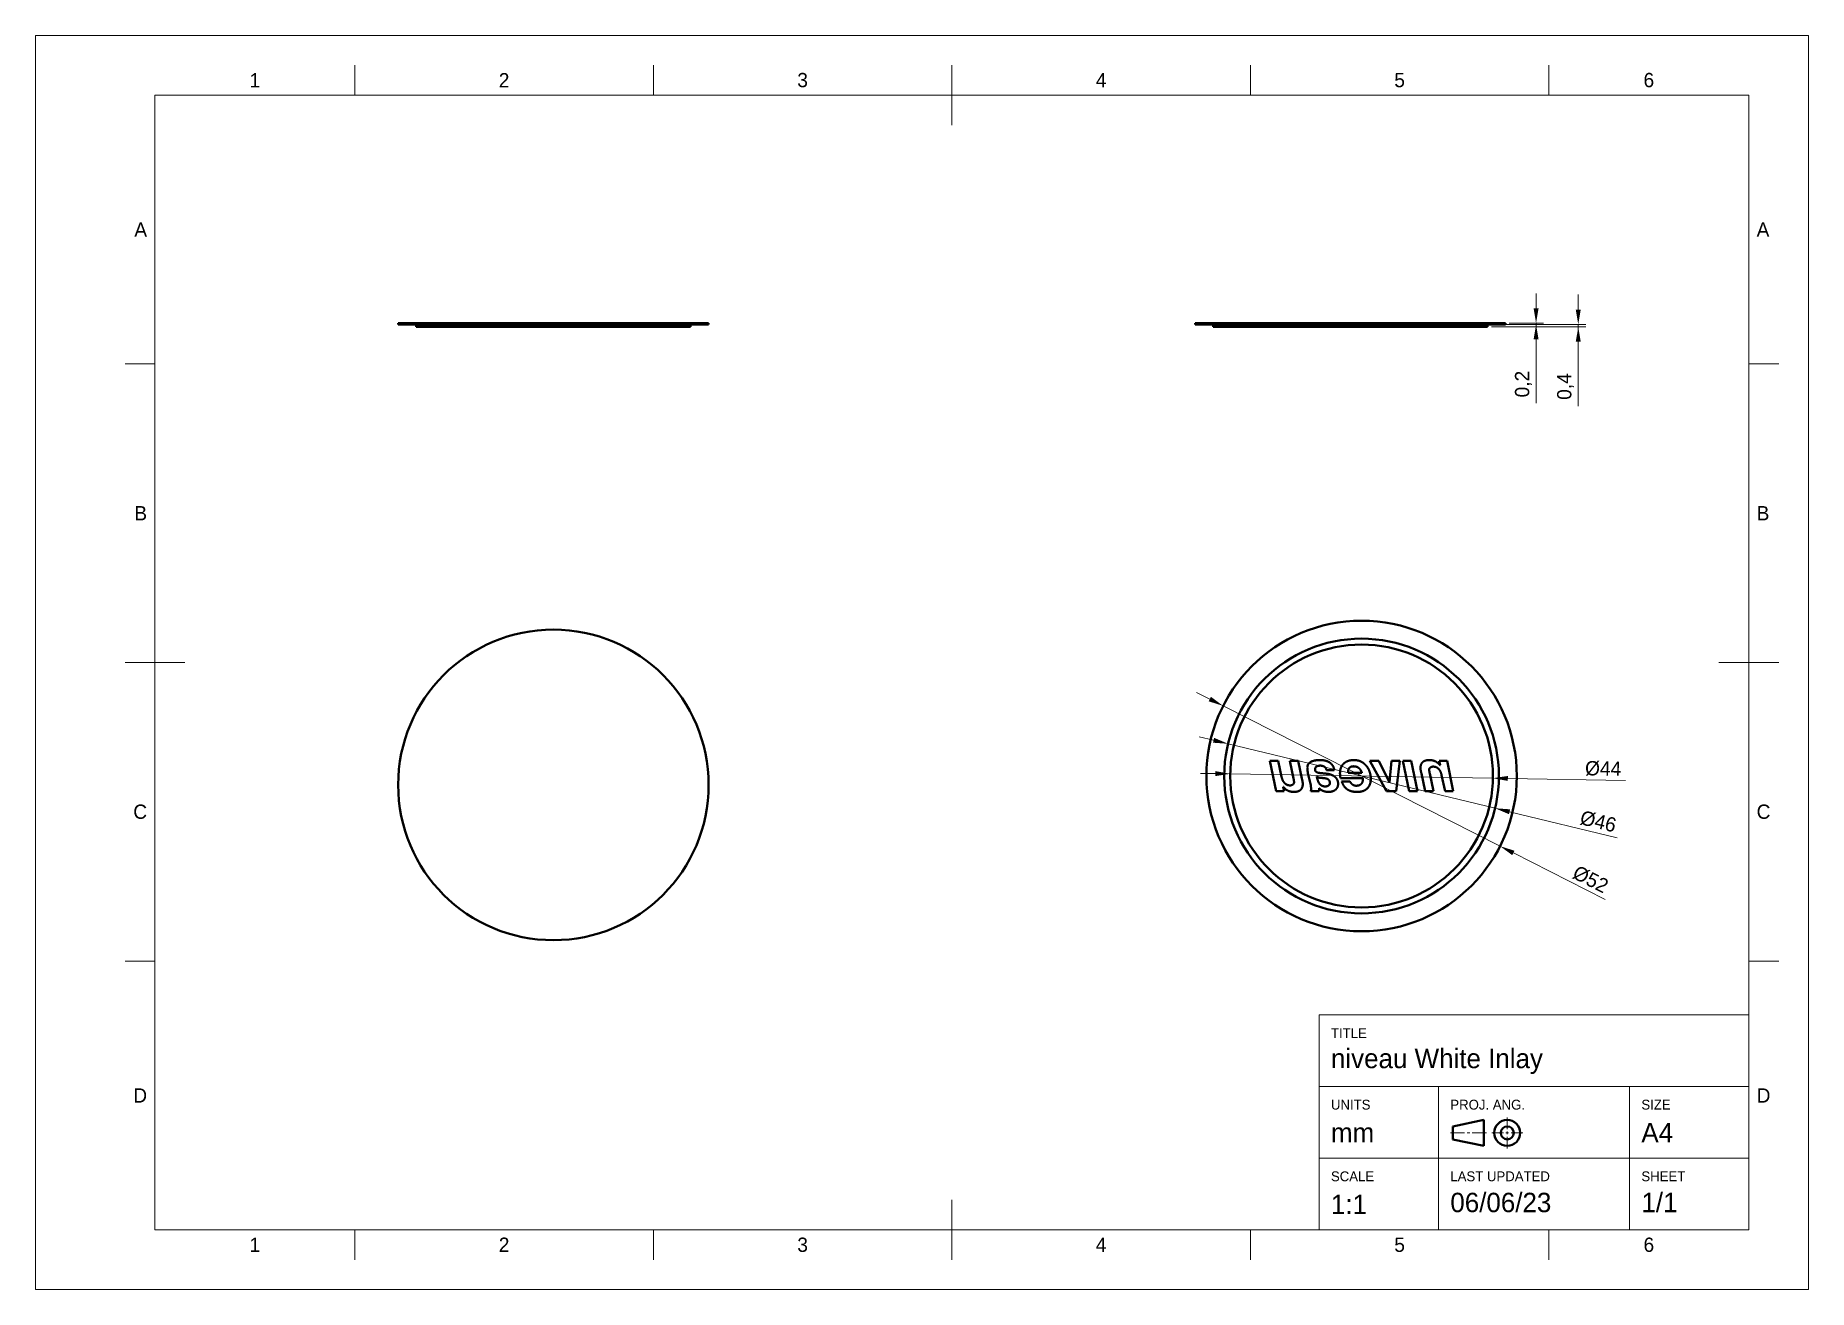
# Paper-space layout 'Sheet' of a CAD drawing. Header units: millimetres. Extents: x 0 to 297, y 0 to 210.
# The model-space entities are those that its viewports show. They can reach past a viewport. Long polylines and large blocks are cut down to what shows.
import ezdxf

# ---------------------------------------------------------------- set-up
doc = ezdxf.new("R2010")
doc.units = ezdxf.units.MM
for name, color, linetype in [('Annotations', 7, 'Continuous'), ('Border', 7, 'Continuous'), ('Geometries', 7, 'Continuous')]:
    doc.layers.add(name, color=color, linetype=linetype)
doc.styles.add('Shapr0', font='txt', dxfattribs={"height": 2.3925})
doc.styles.add('Shapr1', font='txt', dxfattribs={"height": 2.3925})
doc.styles.add('Shapr3', font='txt', dxfattribs={"height": 2.3925})
doc.styles.add('Shapr5', font='txt', dxfattribs={"height": 2.3925})
doc.dimstyles.new('ISO-25', dxfattribs={"dimtxt": 2.5, "dimasz": 2.5, "dimexe": 1.25, "dimexo": 0.625, "dimtad": 1, "dimtxsty": 'Standard', "dimcen": 2.5, "dimadec": 0, "dimazin": 0, "dimtfac": 1, "dimtmove": 0, "dimatfit": 3, "dimfxl": 1, "dimarcsym": 0})

psp = doc.layouts.new('Sheet')

msp = doc.modelspace()

# ---------------------------------------------------------------- texts
at = {"layer": 'Border', "linetype": 'Continuous', "lineweight": 15, "char_height": 2.393, "width": 2.3925, "style": 'Shapr0'}
for s, insert, attachment_point in [('1', (36.75, 201.304), 8), ('2', (78.5, 201.304), 8), ('3', (128.5, 201.304), 8), ('4', (178.5, 201.304), 8), ('5', (228.5, 201.304), 8), ('6', (270.25, 201.304), 8), ('A', (18.696, 177.5), 6), ('A', (288.304, 177.5), 4), ('B', (18.696, 130), 6), ('B', (288.304, 130), 4), ('C', (18.696, 80), 6), ('C', (288.304, 80), 4), ('D', (18.696, 32.5), 6), ('D', (288.304, 32.5), 4), ('1', (36.75, 8.696), 2), ('2', (78.5, 8.696), 2), ('3', (128.5, 8.696), 2), ('4', (178.5, 8.696), 2), ('5', (228.5, 8.696), 2), ('6', (270.25, 8.696), 2)]:
    msp.add_mtext(s, dxfattribs=dict(at, insert=insert, attachment_point=attachment_point))
at = {"layer": 'Border', "linetype": 'Continuous', "lineweight": 15, "attachment_point": 1, "style": 'Shapr1'}
for s, insert, char_height in [('TITLE', (217, 43.75), 1.65), ('niveau White Inlay', (217, 40.32), 3.25), ('UNITS', (217, 31.783), 1.65), ('PROJ. ANG.', (237, 31.783), 1.65), ('SIZE', (269, 31.783), 1.65), ('mm', (217, 27.9), 3.25), ('A4', (269, 27.9), 3.25), ('SCALE', (217, 19.783), 1.65), ('LAST UPDATED', (237, 19.783), 1.65), ('SHEET', (269, 19.783), 1.65), ('1:1', (217, 15.9), 3.25), ('06/06/23', (237, 16.204), 3.25), ('1/1', (269, 16.204), 3.25)]:
    msp.add_mtext(s, dxfattribs=dict(at, insert=insert, char_height=char_height))

# ---------------------------------------------------------------- blocks, each defined once
blk = doc.blocks.new('*D2')
at = {"layer": 'Annotations', "color": 0, "linetype": 'Continuous', "lineweight": 15}
for p, q in [((197.64, 86.4), (195.14, 86.44)), ((200.14, 86.36), (244.13, 85.63)), ((246.63, 85.59), (266.35, 85.26))]:
    blk.add_line(p, q, dxfattribs=at)
at = {"layer": 'Annotations', "color": 0}
for points in [[(197.63, 85.98), (197.64, 86.81), (200.14, 86.36)], [(246.64, 86), (246.62, 85.17), (244.13, 85.63)]]:
    blk.add_solid(points, dxfattribs=at)
at = {"layer": 'Defpoints', "color": 0}
for p in [(200.14, 86.36), (244.13, 85.63)]:
    blk.add_point(p, dxfattribs=at)
at = {"layer": 'Annotations', "color": 0, "lineweight": 15, "insert": (262.6, 87.22), "char_height": 2.393, "attachment_point": 5, "rotation": 359.0526, "style": 'Shapr5'}
blk.add_mtext('\\A1;%%c44', dxfattribs=at)
blk = doc.blocks.new('*D3')
at = {"layer": 'Annotations', "color": 0, "linetype": 'Continuous', "lineweight": 15}
for p, q in [((197.35, 91.98), (194.92, 92.56)), ((199.78, 91.39), (244.49, 80.59)), ((246.92, 80.01), (264.94, 75.66))]:
    blk.add_line(p, q, dxfattribs=at)
at = {"layer": 'Annotations', "color": 0}
for points in [[(197.25, 91.57), (197.44, 92.38), (199.78, 91.39)], [(247.02, 80.41), (246.82, 79.6), (244.49, 80.59)]]:
    blk.add_solid(points, dxfattribs=at)
at = {"layer": 'Defpoints', "color": 0}
for p in [(199.78, 91.39), (244.49, 80.59)]:
    blk.add_point(p, dxfattribs=at)
at = {"layer": 'Annotations', "color": 0, "lineweight": 15, "insert": (261.77, 78.37), "char_height": 2.393, "attachment_point": 5, "rotation": 346.4254, "style": 'Shapr5'}
blk.add_mtext('\\A1;%%c46', dxfattribs=at)
blk = doc.blocks.new('*D4')
at = {"layer": 'Annotations', "color": 0, "linetype": 'Continuous', "lineweight": 15}
for p, q in [((196.71, 98.87), (194.48, 100)), ((198.94, 97.74), (245.33, 74.24)), ((247.56, 73.11), (262.95, 65.31))]:
    blk.add_line(p, q, dxfattribs=at)
at = {"layer": 'Annotations', "color": 0}
for points in [[(196.52, 98.5), (196.9, 99.25), (198.94, 97.74)], [(247.75, 73.48), (247.37, 72.74), (245.33, 74.24)]]:
    blk.add_solid(points, dxfattribs=at)
at = {"layer": 'Defpoints', "color": 0}
for p in [(198.94, 97.74), (245.33, 74.24)]:
    blk.add_point(p, dxfattribs=at)
at = {"layer": 'Annotations', "color": 0, "lineweight": 15, "insert": (260.49, 68.68), "char_height": 2.393, "attachment_point": 5, "rotation": 333.1297, "style": 'Shapr5'}
blk.add_mtext('\\A1;%%c52', dxfattribs=at)
blk = doc.blocks.new('*D5')
at = {"layer": 'Annotations', "color": 0, "linetype": 'Continuous', "lineweight": 15}
for p, q in [((251.36, 164.3), (251.36, 166.8)), ((246.88, 161.8), (252.61, 161.8)), ((246.88, 161.6), (252.61, 161.6)), ((251.36, 161.6), (251.36, 161.8)), ((251.36, 161.6), (251.36, 148.41)), ((251.36, 159.1), (251.36, 156.6))]:
    blk.add_line(p, q, dxfattribs=at)
at = {"layer": 'Annotations', "color": 0}
for points in [[(250.95, 164.3), (251.78, 164.3), (251.36, 161.8)], [(251.78, 159.1), (250.95, 159.1), (251.36, 161.6)]]:
    blk.add_solid(points, dxfattribs=at)
at = {"layer": 'Defpoints', "color": 0}
for p in [(246.25, 161.8), (246.25, 161.6), (251.36, 161.8)]:
    blk.add_point(p, dxfattribs=at)
at = {"layer": 'Annotations', "color": 0, "lineweight": 15, "insert": (249.24, 151.62), "char_height": 2.393, "attachment_point": 5, "rotation": 90, "style": 'Shapr3'}
blk.add_mtext('\\A1;0,2', dxfattribs=at)
blk = doc.blocks.new('*D6')
at = {"layer": 'Annotations', "color": 0, "linetype": 'Continuous', "lineweight": 15}
for p, q in [((258.43, 164.1), (258.43, 166.6)), ((243.88, 161.6), (259.68, 161.6)), ((243.88, 161.2), (259.68, 161.2)), ((258.43, 161.2), (258.43, 161.6)), ((258.43, 161.2), (258.43, 147.94)), ((258.43, 158.7), (258.43, 156.2))]:
    blk.add_line(p, q, dxfattribs=at)
at = {"layer": 'Annotations', "color": 0}
for points in [[(258.01, 164.1), (258.84, 164.1), (258.43, 161.6)], [(258.84, 158.7), (258.01, 158.7), (258.43, 161.2)]]:
    blk.add_solid(points, dxfattribs=at)
at = {"layer": 'Defpoints', "color": 0}
for p in [(243.25, 161.6), (243.25, 161.2), (258.43, 161.6)]:
    blk.add_point(p, dxfattribs=at)
at = {"layer": 'Annotations', "color": 0, "lineweight": 15, "insert": (256.3, 151.21), "char_height": 2.393, "attachment_point": 5, "rotation": 90, "style": 'Shapr3'}
blk.add_mtext('\\A1;0,4', dxfattribs=at)
blk = doc.blocks.new('*U7')
at = {"layer": 'Border', "linetype": 'Continuous', "lineweight": 15}
for p, q in [((287, 46), (215, 46)), ((215, 10), (215, 46)), ((287, 10), (287, 46)), ((287, 34), (215, 34)), ((235, 10), (235, 34)), ((267, 10), (267, 34)), ((246.53, 26.88), (246.53, 28.83)), ((237, 26.23), (239.38, 26.23)), ((239.82, 26.23), (240.25, 26.23)), ((243.07, 26.23), (240.68, 26.23)), ((245.88, 26.23), (243.93, 26.23)), ((246.32, 26.23), (246.75, 26.23)), ((246.53, 26.02), (246.53, 26.45)), ((246.53, 25.58), (246.53, 23.63)), ((247.18, 26.23), (249.13, 26.23)), ((287, 22), (215, 22)), ((287, 10), (215, 10))]:
    blk.add_line(p, q, dxfattribs=at)
at = {"layer": 'Border', "linetype": 'Continuous', "lineweight": 40}
for p, q in [((237.43, 27.32), (242.63, 28.4)), ((237.43, 27.32), (237.43, 25.15)), ((242.63, 28.4), (242.63, 24.07)), ((237.43, 25.15), (242.63, 24.07))]:
    blk.add_line(p, q, dxfattribs=at)
for radius in [2.17, 1.08]:
    blk.add_circle((246.53, 26.23), radius, dxfattribs=at)

# ---------------------------------------------------------------- dimensions: what is measured, and where the dimension line sits
at = {"layer": 'Annotations', "linetype": 'Continuous', "lineweight": 15}
for base, p1, p2, picture, middle in [((258.425, 161.6), (243.25, 161.2), (243.25, 161.6), '*D6', (258.425, 151.206)), ((251.364, 161.8), (246.25, 161.6), (246.25, 161.8), '*D5', (251.364, 151.618))]:
    dim = msp.add_linear_dim(base=base, p1=p1, p2=p2, angle=90, dimstyle='ISO-25', override={"dimscale": 1, "dimgap": 0.7, "dimdec": 2, "dimlfac": 1, "dimrnd": 0.01, "dimzin": 8, "dimdsep": 44, "dimtxsty": 'Shapr3', "dimse1": 0, "dimse2": 0, "dimadec": 2, "dimtol": 0, "dimlim": 0, "dimtp": 0, "dimtm": 0, "dimtfac": 0.6, "dimtdec": 8, "dimfrac": 2, "dimtolj": 1, "dimlwd": 15, "dimlwe": 15}, dxfattribs=at)
    dim.commit()
    dim.dimension.update_dxf_attribs({"geometry": picture, "text_midpoint": middle, "dimtype": 160})
for p1, p2, picture, middle in [((198.941, 97.743), (245.327, 74.241), '*D4', (259.633, 66.992)), ((199.776, 91.39), (244.491, 80.594), '*D3', (261.322, 76.53)), ((200.137, 86.356), (244.131, 85.628), '*D2', (262.572, 85.323))]:
    dim = msp.add_diameter_dim_2p(p1=p1, p2=p2, dimstyle='ISO-25', override={"dimscale": 1, "dimgap": 0.7, "dimdec": 2, "dimlfac": 1, "dimrnd": 0.01, "dimzin": 8, "dimdsep": 44, "dimtxsty": 'Shapr5', "dimcen": 2.5, "dimadec": 2, "dimtol": 0, "dimlim": 0, "dimtp": 0, "dimtm": 0, "dimtfac": 0.6, "dimtdec": 8, "dimtofl": 1, "dimfrac": 2, "dimtolj": 1, "dimlwd": 15, "dimlwe": 15}, dxfattribs=at)
    dim.commit()
    dim.dimension.update_dxf_attribs({"geometry": picture, "text_midpoint": middle, "dimtype": 163})

# ---------------------------------------------------------------- linework, layer by layer
at = {"layer": 'Border', "linetype": 'Continuous', "lineweight": 15}
for p, q in [((53.5, 200), (53.5, 205)), ((103.5, 200), (103.5, 205)), ((153.5, 195), (153.5, 205)), ((203.5, 200), (203.5, 205)), ((253.5, 200), (253.5, 205)), ((287, 200), (20, 200)), ((20, 200), (20, 10)), ((287, 10), (287, 200)), ((20, 155), (15, 155)), ((287, 155), (292, 155)), ((25, 105), (15, 105)), ((282, 105), (292, 105)), ((20, 55), (15, 55)), ((287, 55), (292, 55)), ((153.5, 15), (153.5, 5)), ((20, 10), (287, 10)), ((53.5, 10), (53.5, 5)), ((103.5, 10), (103.5, 5)), ((203.5, 10), (203.5, 5)), ((253.5, 10), (253.5, 5))]:
    msp.add_line(p, q, dxfattribs=at)
at = {"layer": 'Geometries', "linetype": 'Continuous', "lineweight": 40}
for p, q in [((60.75, 161.6), (60.75, 161.8)), ((60.75, 161.8), (112.75, 161.8)), ((60.75, 161.6), (63.75, 161.6)), ((63.75, 161.2), (63.75, 161.6)), ((63.75, 161.6), (109.75, 161.6)), ((109.75, 161.2), (63.75, 161.2)), ((109.75, 161.2), (109.75, 161.6)), ((109.75, 161.6), (112.75, 161.6)), ((112.75, 161.6), (112.75, 161.8)), ((194.25, 161.6), (194.25, 161.8)), ((194.25, 161.8), (246.25, 161.8)), ((194.25, 161.6), (197.25, 161.6)), ((197.25, 161.2), (197.25, 161.6)), ((197.25, 161.6), (243.25, 161.6)), ((243.25, 161.2), (197.25, 161.2)), ((243.25, 161.2), (243.25, 161.6)), ((243.25, 161.6), (246.25, 161.6)), ((246.25, 161.6), (246.25, 161.8)), ((207.83, 83.456), (206.771, 88.524)), ((206.771, 88.524), (208.163, 88.524)), ((208.163, 88.524), (208.732, 85.828)), ((210.732, 85.554), (210.114, 88.524)), ((210.114, 88.524), (211.506, 88.524)), ((211.506, 88.524), (212.134, 85.554)), ((213.604, 84.436), (213.153, 86.475)), ((217.555, 86.985), (216.251, 86.985)), ((219.859, 86.534), (222.183, 86.534)), ((223.536, 88.524), (225.006, 88.524)), ((226.31, 83.456), (223.536, 88.524)), ((225.006, 88.524), (226.8, 84.917)), ((226.82, 84.917), (227.134, 88.524)), ((227.134, 88.524), (228.565, 88.524)), ((228.565, 88.524), (227.899, 83.456)), ((229.036, 88.524), (230.438, 88.524)), ((230.114, 83.456), (229.036, 88.524)), ((230.438, 88.524), (231.506, 83.456)), ((232.771, 83.456), (232.144, 86.426)), ((233.546, 86.426), (234.163, 83.456)), ((235.271, 87.819), (235.114, 88.524)), ((235.114, 88.524), (236.448, 88.524)), ((235.251, 87.819), (235.271, 87.819)), ((236.114, 83.456), (235.546, 86.152)), ((236.448, 88.524), (237.497, 83.456)), ((209.163, 83.456), (207.83, 83.456)), ((209.006, 84.162), (209.163, 83.456)), ((209.026, 84.162), (209.006, 84.162)), ((215.016, 83.456), (213.624, 83.456)), ((214.614, 85.887), (214.751, 85.397)), ((215.016, 83.956), (215.016, 83.456)), ((222.33, 85.652), (218.595, 85.652)), ((218.791, 85.064), (220.183, 85.064)), ((222.34, 85.358), (222.34, 85.485)), ((227.899, 83.456), (226.31, 83.456)), ((226.8, 84.917), (226.82, 84.917)), ((231.506, 83.456), (230.114, 83.456)), ((234.163, 83.456), (232.771, 83.456)), ((237.497, 83.456), (236.114, 83.456))]:
    msp.add_line(p, q, dxfattribs=at)
at = {"layer": 'Geometries', "linetype": 'Continuous', "lineweight": 40, "flags": 128}
for points in [[(213.046, 87.328), (213.045, 87.359), (213.045, 87.389), (213.046, 87.418), (213.047, 87.447), (213.049, 87.476), (213.051, 87.503), (213.054, 87.531), (213.057, 87.557), (213.06, 87.584), (213.065, 87.61), (213.07, 87.637), (213.075, 87.662), (213.081, 87.687), (213.087, 87.712), (213.094, 87.737), (213.102, 87.761), (213.11, 87.784), (213.118, 87.807), (213.127, 87.829), (213.137, 87.852), (213.147, 87.873), (213.157, 87.895), (213.168, 87.915), (213.18, 87.936), (213.192, 87.956), (213.205, 87.975), (213.218, 87.994), (213.232, 88.013), (213.246, 88.031), (213.26, 88.049), (213.275, 88.067), (213.29, 88.084), (213.31, 88.106), (213.33, 88.128), (213.351, 88.149), (213.372, 88.169), (213.393, 88.189), (213.415, 88.208), (213.438, 88.227), (213.459, 88.244), (213.48, 88.261), (213.502, 88.277), (213.524, 88.293), (213.546, 88.308), (213.569, 88.323), (213.595, 88.339), (213.621, 88.354), (213.647, 88.369), (213.674, 88.384), (213.701, 88.398), (213.729, 88.411), (213.757, 88.424), (213.788, 88.438), (213.82, 88.451), (213.852, 88.464), (213.884, 88.477), (213.917, 88.488), (213.956, 88.502), (213.995, 88.515), (214.035, 88.527), (214.075, 88.539), (214.116, 88.55), (214.157, 88.56), (214.196, 88.57), (214.235, 88.578), (214.275, 88.586), (214.315, 88.594), (214.356, 88.601), (214.39, 88.606), (214.424, 88.611), (214.459, 88.615), (214.493, 88.62), (214.527, 88.624), (214.562, 88.628), (214.615, 88.633), (214.668, 88.639), (214.721, 88.643), (214.772, 88.647), (214.822, 88.651), (214.873, 88.654), (214.923, 88.656), (214.973, 88.658), (215.021, 88.66), (215.07, 88.661), (215.118, 88.662), (215.166, 88.662), (215.222, 88.661), (215.279, 88.66), (215.335, 88.658), (215.391, 88.655), (215.446, 88.652), (215.501, 88.648), (215.554, 88.643), (215.606, 88.638), (215.659, 88.632), (215.71, 88.625), (215.762, 88.618), (215.813, 88.61), (215.865, 88.602), (215.916, 88.592), (215.951, 88.586), (215.987, 88.578), (216.022, 88.571), (216.058, 88.563), (216.092, 88.554), (216.126, 88.545), (216.16, 88.536), (216.193, 88.527), (216.226, 88.517), (216.261, 88.505), (216.296, 88.494), (216.331, 88.481), (216.365, 88.468), (216.399, 88.455), (216.433, 88.441), (216.464, 88.428), (216.495, 88.414), (216.526, 88.4), (216.556, 88.385), (216.586, 88.37), (216.616, 88.354), (216.645, 88.338), (216.675, 88.321), (216.704, 88.304), (216.732, 88.287), (216.76, 88.269), (216.787, 88.251), (216.814, 88.233), (216.841, 88.214), (216.869, 88.193), (216.897, 88.171), (216.924, 88.149), (216.951, 88.126), (216.978, 88.103), (217.004, 88.079), (217.028, 88.057), (217.052, 88.033), (217.075, 88.009), (217.098, 87.985), (217.121, 87.96), (217.143, 87.935), (217.165, 87.909), (217.187, 87.883), (217.208, 87.856), (217.229, 87.829), (217.245, 87.808), (217.26, 87.786), (217.276, 87.763), (217.291, 87.741), (217.306, 87.717), (217.323, 87.689), (217.34, 87.66), (217.356, 87.631), (217.372, 87.601), (217.387, 87.57), (217.401, 87.539), (217.414, 87.509), (217.427, 87.478), (217.439, 87.447), (217.451, 87.416), (217.462, 87.384), (217.474, 87.349), (217.484, 87.314), (217.495, 87.279), (217.504, 87.243), (217.514, 87.206), (217.522, 87.169), (217.53, 87.133), (217.537, 87.097), (217.544, 87.06), (217.55, 87.023), (217.555, 86.985)], [(213.153, 86.475), (213.144, 86.519), (213.135, 86.562), (213.126, 86.605), (213.118, 86.647), (213.111, 86.689), (213.103, 86.73), (213.096, 86.77), (213.09, 86.807), (213.085, 86.843), (213.08, 86.879), (213.075, 86.915), (213.071, 86.95), (213.066, 86.985), (213.063, 87.019), (213.059, 87.052), (213.056, 87.086), (213.054, 87.119), (213.052, 87.151), (213.05, 87.183), (213.048, 87.22), (213.047, 87.257), (213.046, 87.293), (213.046, 87.328)], [(216.251, 86.985), (216.247, 87.009), (216.242, 87.032), (216.237, 87.055), (216.231, 87.077), (216.225, 87.099), (216.218, 87.121), (216.211, 87.141), (216.204, 87.16), (216.197, 87.18), (216.189, 87.199), (216.181, 87.217), (216.172, 87.237), (216.162, 87.256), (216.152, 87.274), (216.142, 87.292), (216.131, 87.31), (216.12, 87.328), (216.109, 87.344), (216.097, 87.359), (216.085, 87.375), (216.073, 87.39), (216.061, 87.405), (216.047, 87.42), (216.033, 87.435), (216.018, 87.449), (216.003, 87.463), (215.988, 87.477), (215.972, 87.49), (215.956, 87.502), (215.94, 87.514), (215.924, 87.526), (215.908, 87.537), (215.891, 87.548), (215.866, 87.563), (215.841, 87.577), (215.816, 87.59), (215.791, 87.603), (215.765, 87.616), (215.739, 87.627), (215.713, 87.638), (215.687, 87.649), (215.66, 87.659), (215.633, 87.668), (215.606, 87.676), (215.578, 87.684), (215.55, 87.692), (215.522, 87.698), (215.494, 87.704), (215.466, 87.709), (215.438, 87.714), (215.408, 87.718), (215.379, 87.722), (215.349, 87.725), (215.319, 87.727), (215.289, 87.729), (215.258, 87.73), (215.227, 87.73), (215.199, 87.73), (215.171, 87.73), (215.143, 87.728), (215.114, 87.727), (215.085, 87.725), (215.056, 87.722), (215.027, 87.719), (214.998, 87.715), (214.968, 87.711), (214.946, 87.708), (214.924, 87.704), (214.903, 87.7), (214.881, 87.696), (214.86, 87.691), (214.839, 87.686), (214.818, 87.68), (214.795, 87.673), (214.772, 87.666), (214.75, 87.658), (214.728, 87.649), (214.706, 87.64), (214.687, 87.631), (214.667, 87.622), (214.648, 87.612), (214.629, 87.602), (214.611, 87.592), (214.593, 87.58), (214.575, 87.569), (214.56, 87.557), (214.544, 87.546), (214.53, 87.534), (214.515, 87.521), (214.501, 87.509), (214.487, 87.495), (214.475, 87.482), (214.462, 87.469), (214.45, 87.455), (214.439, 87.44), (214.43, 87.429), (214.421, 87.417), (214.413, 87.405), (214.405, 87.392), (214.398, 87.379), (214.391, 87.366), (214.384, 87.352), (214.378, 87.337), (214.372, 87.322), (214.367, 87.308), (214.363, 87.292), (214.358, 87.277), (214.355, 87.261), (214.351, 87.244), (214.348, 87.227), (214.346, 87.209), (214.344, 87.191), (214.342, 87.173), (214.341, 87.154), (214.34, 87.136), (214.34, 87.116), (214.34, 87.097), (214.34, 87.076), (214.341, 87.055), (214.343, 87.034), (214.345, 87.014), (214.348, 86.995), (214.35, 86.976), (214.354, 86.957), (214.358, 86.939), (214.362, 86.922), (214.367, 86.905), (214.373, 86.888), (214.378, 86.872), (214.385, 86.856), (214.391, 86.841), (214.399, 86.827), (214.407, 86.813), (214.415, 86.799), (214.423, 86.786), (214.433, 86.774), (214.442, 86.762), (214.452, 86.75), (214.463, 86.739), (214.474, 86.728), (214.486, 86.718), (214.499, 86.706), (214.514, 86.695), (214.529, 86.684), (214.544, 86.673), (214.56, 86.663), (214.577, 86.653), (214.594, 86.643), (214.612, 86.634), (214.632, 86.624), (214.652, 86.615), (214.673, 86.606), (214.694, 86.598), (214.717, 86.589), (214.74, 86.581), (214.76, 86.575), (214.78, 86.569), (214.802, 86.562), (214.823, 86.557), (214.845, 86.551), (214.868, 86.546), (214.89, 86.54), (214.914, 86.535), (214.937, 86.53), (214.966, 86.524), (214.996, 86.519), (215.026, 86.513), (215.057, 86.508), (215.089, 86.503), (215.121, 86.498), (215.152, 86.494), (215.185, 86.49), (215.218, 86.486), (215.251, 86.482), (215.285, 86.478), (215.319, 86.475), (215.354, 86.471), (215.389, 86.468), (215.425, 86.465), (215.462, 86.462), (215.5, 86.459), (215.539, 86.455), (215.578, 86.452), (215.618, 86.448), (215.659, 86.444), (215.7, 86.44), (215.742, 86.436), (215.784, 86.432), (215.828, 86.427), (215.872, 86.423), (215.916, 86.418), (215.961, 86.413), (216.007, 86.408), (216.05, 86.403), (216.093, 86.398), (216.137, 86.393), (216.181, 86.388), (216.226, 86.383), (216.271, 86.377)], [(216.271, 86.377), (216.314, 86.372), (216.357, 86.367), (216.399, 86.36), (216.441, 86.354), (216.483, 86.347), (216.524, 86.34), (216.564, 86.333), (216.608, 86.324), (216.651, 86.315), (216.694, 86.305), (216.737, 86.295), (216.778, 86.285), (216.819, 86.274), (216.86, 86.263), (216.9, 86.251), (216.94, 86.239), (216.978, 86.226), (217.016, 86.213), (217.053, 86.2), (217.09, 86.186), (217.126, 86.172), (217.159, 86.158), (217.191, 86.144), (217.223, 86.13), (217.255, 86.115), (217.286, 86.1), (217.316, 86.085), (217.346, 86.069), (217.379, 86.051), (217.411, 86.033), (217.442, 86.014), (217.473, 85.995), (217.504, 85.975), (217.533, 85.955), (217.563, 85.935), (217.591, 85.914), (217.619, 85.893), (217.647, 85.871), (217.674, 85.849), (217.699, 85.827), (217.725, 85.804), (217.75, 85.781), (217.773, 85.758), (217.795, 85.735), (217.817, 85.712), (217.839, 85.688), (217.859, 85.664), (217.88, 85.64), (217.898, 85.617), (217.916, 85.593), (217.933, 85.569), (217.95, 85.545), (217.966, 85.52), (217.983, 85.494), (217.999, 85.467), (218.014, 85.44), (218.029, 85.412), (218.043, 85.384), (218.057, 85.356), (218.069, 85.329), (218.081, 85.302), (218.092, 85.275), (218.103, 85.247), (218.113, 85.219), (218.123, 85.188), (218.133, 85.158), (218.142, 85.127), (218.15, 85.096), (218.158, 85.064), (218.165, 85.032), (218.171, 85.001), (218.176, 84.971), (218.181, 84.939), (218.186, 84.908), (218.19, 84.876), (218.194, 84.842), (218.197, 84.808), (218.199, 84.773), (218.201, 84.738), (218.202, 84.703), (218.202, 84.667), (218.202, 84.638), (218.202, 84.61), (218.201, 84.582), (218.199, 84.554), (218.197, 84.526), (218.194, 84.499), (218.19, 84.469), (218.186, 84.439), (218.181, 84.409), (218.175, 84.379), (218.169, 84.35), (218.162, 84.321), (218.154, 84.292), (218.146, 84.265), (218.138, 84.239), (218.129, 84.213), (218.12, 84.187), (218.11, 84.161), (218.099, 84.135), (218.089, 84.111), (218.078, 84.087), (218.066, 84.063), (218.054, 84.04), (218.041, 84.017), (218.027, 83.994), (218.013, 83.972), (217.999, 83.95), (217.983, 83.927), (217.967, 83.904), (217.95, 83.882), (217.932, 83.86), (217.914, 83.839), (217.895, 83.817), (217.876, 83.798), (217.857, 83.778), (217.837, 83.759), (217.817, 83.74), (217.796, 83.721), (217.774, 83.703), (217.752, 83.685), (217.73, 83.667), (217.705, 83.65), (217.681, 83.632), (217.655, 83.615), (217.629, 83.598), (217.603, 83.582), (217.575, 83.566), (217.549, 83.552), (217.522, 83.537), (217.494, 83.523), (217.466, 83.51), (217.438, 83.497), (217.409, 83.484), (217.379, 83.471), (217.349, 83.459), (217.321, 83.449), (217.293, 83.439), (217.264, 83.429), (217.235, 83.42), (217.206, 83.411), (217.176, 83.402), (217.146, 83.394), (217.115, 83.387), (217.084, 83.38), (217.053, 83.373), (217.021, 83.367), (216.989, 83.361), (216.957, 83.356), (216.924, 83.351), (216.891, 83.347), (216.858, 83.343), (216.823, 83.34), (216.788, 83.337), (216.753, 83.334), (216.717, 83.332), (216.68, 83.331), (216.644, 83.329), (216.607, 83.329), (216.569, 83.328), (216.531, 83.329), (216.494, 83.329), (216.456, 83.331), (216.419, 83.333), (216.382, 83.335), (216.346, 83.338), (216.309, 83.341), (216.273, 83.345), (216.23, 83.351), (216.187, 83.357), (216.144, 83.364), (216.101, 83.372), (216.059, 83.38), (216.017, 83.39), (215.98, 83.398), (215.944, 83.407), (215.909, 83.417), (215.873, 83.427), (215.837, 83.438), (215.802, 83.449), (215.767, 83.461), (215.733, 83.473), (215.698, 83.486), (215.663, 83.499), (215.629, 83.514), (215.595, 83.528), (215.561, 83.544), (215.528, 83.56), (215.496, 83.577), (215.464, 83.594), (215.432, 83.612), (215.401, 83.631), (215.37, 83.65), (215.34, 83.67), (215.31, 83.69), (215.282, 83.711), (215.254, 83.733), (215.226, 83.754), (215.198, 83.777), (215.171, 83.801), (215.144, 83.825), (215.117, 83.85), (215.091, 83.875), (215.066, 83.902), (215.041, 83.928), (215.016, 83.956)], [(218.595, 85.652), (218.585, 85.703), (218.577, 85.753), (218.569, 85.804), (218.561, 85.853), (218.554, 85.903), (218.548, 85.951), (218.542, 85.999), (218.537, 86.047), (218.533, 86.094), (218.529, 86.142), (218.525, 86.189), (218.522, 86.236), (218.52, 86.283), (218.518, 86.329), (218.517, 86.375), (218.516, 86.421), (218.516, 86.466), (218.517, 86.511), (218.518, 86.556), (218.52, 86.599), (218.522, 86.643), (218.525, 86.686), (218.528, 86.729), (218.532, 86.767), (218.536, 86.806), (218.541, 86.843), (218.546, 86.881), (218.552, 86.918), (218.558, 86.955), (218.564, 86.99), (218.571, 87.025), (218.579, 87.06), (218.586, 87.094), (218.595, 87.128), (218.603, 87.161), (218.612, 87.194), (218.622, 87.226), (218.632, 87.258), (218.644, 87.295), (218.657, 87.333), (218.671, 87.369), (218.685, 87.405), (218.7, 87.441), (218.715, 87.476), (218.731, 87.509), (218.746, 87.542), (218.762, 87.574), (218.779, 87.605), (218.796, 87.637), (218.813, 87.667), (218.831, 87.698), (218.85, 87.728), (218.87, 87.758), (218.89, 87.789), (218.911, 87.818), (218.932, 87.847), (218.954, 87.876), (218.976, 87.904), (218.998, 87.931), (219.02, 87.957), (219.043, 87.982), (219.066, 88.007), (219.089, 88.032), (219.113, 88.056), (219.138, 88.08), (219.163, 88.103), (219.19, 88.127), (219.217, 88.15), (219.244, 88.173), (219.273, 88.195), (219.301, 88.217), (219.33, 88.238), (219.358, 88.258), (219.387, 88.277), (219.416, 88.296), (219.445, 88.314), (219.475, 88.332), (219.505, 88.35), (219.536, 88.367), (219.567, 88.383), (219.6, 88.4), (219.634, 88.416), (219.668, 88.432), (219.702, 88.447), (219.737, 88.461), (219.773, 88.475), (219.807, 88.488), (219.842, 88.501), (219.877, 88.513), (219.913, 88.524), (219.949, 88.535), (219.985, 88.546), (220.021, 88.556), (220.057, 88.565), (220.093, 88.574), (220.137, 88.585), (220.182, 88.594), (220.227, 88.603), (220.272, 88.611), (220.318, 88.619), (220.364, 88.626), (220.41, 88.633), (220.457, 88.638), (220.505, 88.643), (220.553, 88.648), (220.601, 88.652), (220.65, 88.655), (220.696, 88.658), (220.743, 88.659), (220.79, 88.661), (220.838, 88.662), (220.885, 88.662), (220.929, 88.661), (220.972, 88.66), (221.014, 88.659), (221.057, 88.657), (221.099, 88.654), (221.14, 88.651), (221.182, 88.647), (221.223, 88.642), (221.266, 88.637), (221.308, 88.631), (221.351, 88.624), (221.393, 88.617), (221.434, 88.609), (221.476, 88.601), (221.515, 88.592), (221.553, 88.583), (221.592, 88.573), (221.63, 88.562), (221.668, 88.551), (221.706, 88.54), (221.743, 88.527), (221.78, 88.515), (221.819, 88.501), (221.857, 88.486), (221.895, 88.471), (221.933, 88.455), (221.97, 88.438), (222.007, 88.421), (222.042, 88.404), (222.077, 88.386), (222.111, 88.368), (222.145, 88.35), (222.179, 88.331), (222.212, 88.312), (222.245, 88.292), (222.278, 88.272), (222.311, 88.251), (222.344, 88.229), (222.377, 88.207), (222.41, 88.184), (222.442, 88.161), (222.474, 88.138), (222.508, 88.111), (222.541, 88.085), (222.575, 88.058), (222.607, 88.03), (222.639, 88.002), (222.671, 87.973), (222.702, 87.944), (222.731, 87.916), (222.758, 87.889), (222.786, 87.86), (222.813, 87.832), (222.84, 87.803), (222.866, 87.773), (222.893, 87.741), (222.921, 87.709), (222.947, 87.676), (222.974, 87.643), (222.999, 87.609), (223.025, 87.575), (223.049, 87.541), (223.074, 87.506), (223.099, 87.469), (223.124, 87.432), (223.148, 87.394), (223.171, 87.357), (223.194, 87.318), (223.217, 87.279), (223.239, 87.24), (223.261, 87.201), (223.282, 87.161), (223.302, 87.121), (223.322, 87.08), (223.342, 87.039), (223.36, 87), (223.377, 86.96), (223.395, 86.92), (223.411, 86.88), (223.427, 86.84), (223.446, 86.792), (223.463, 86.745), (223.48, 86.696), (223.497, 86.648), (223.512, 86.599), (223.527, 86.55), (223.541, 86.501), (223.554, 86.456), (223.565, 86.411), (223.576, 86.366), (223.587, 86.32), (223.597, 86.275), (223.606, 86.229), (223.615, 86.183), (223.623, 86.137), (223.631, 86.091), (223.637, 86.045), (223.644, 85.998), (223.649, 85.952), (223.654, 85.908), (223.658, 85.863), (223.662, 85.819), (223.665, 85.775), (223.668, 85.73), (223.67, 85.68), (223.672, 85.629), (223.673, 85.578), (223.673, 85.527), (223.673, 85.487), (223.672, 85.447), (223.671, 85.408), (223.669, 85.369), (223.667, 85.33), (223.665, 85.291), (223.662, 85.253), (223.658, 85.215), (223.654, 85.177), (223.65, 85.14), (223.645, 85.103), (223.64, 85.066), (223.634, 85.03), (223.628, 84.994), (223.622, 84.959), (223.615, 84.924), (223.607, 84.889), (223.599, 84.855), (223.59, 84.817), (223.58, 84.781), (223.57, 84.744), (223.559, 84.708), (223.547, 84.673), (223.535, 84.637), (223.522, 84.601), (223.508, 84.566), (223.494, 84.532), (223.48, 84.498), (223.465, 84.464), (223.449, 84.431), (223.435, 84.401), (223.42, 84.371), (223.404, 84.342), (223.388, 84.313), (223.372, 84.285), (223.356, 84.257), (223.337, 84.227), (223.318, 84.197), (223.298, 84.168), (223.278, 84.139), (223.258, 84.111), (223.237, 84.083), (223.215, 84.056), (223.195, 84.032), (223.175, 84.008), (223.154, 83.984), (223.133, 83.96), (223.111, 83.938), (223.089, 83.915), (223.064, 83.891), (223.039, 83.867), (223.014, 83.844), (222.988, 83.821), (222.962, 83.799), (222.935, 83.778), (222.908, 83.757), (222.882, 83.738), (222.856, 83.719), (222.83, 83.701), (222.804, 83.684), (222.777, 83.667), (222.75, 83.65), (222.72, 83.632), (222.689, 83.615), (222.658, 83.598), (222.627, 83.582), (222.595, 83.566), (222.563, 83.551), (222.53, 83.536), (222.5, 83.523), (222.469, 83.511), (222.438, 83.499), (222.406, 83.487), (222.374, 83.476), (222.342, 83.465), (222.302, 83.452), (222.262, 83.44), (222.221, 83.429), (222.18, 83.418), (222.138, 83.408), (222.097, 83.398), (222.054, 83.389), (222.015, 83.381), (221.975, 83.374), (221.935, 83.367), (221.895, 83.361), (221.855, 83.356), (221.814, 83.351), (221.772, 83.346), (221.731, 83.342), (221.689, 83.339), (221.646, 83.336), (221.603, 83.333), (221.56, 83.331), (221.519, 83.33), (221.478, 83.329), (221.437, 83.328), (221.395, 83.328), (221.353, 83.329), (221.306, 83.33), (221.259, 83.331), (221.212, 83.332), (221.166, 83.334), (221.121, 83.337), (221.076, 83.34), (221.032, 83.343), (220.991, 83.346), (220.951, 83.35), (220.912, 83.354), (220.873, 83.359), (220.835, 83.364), (220.796, 83.369), (220.759, 83.374), (220.722, 83.38), (220.685, 83.386), (220.648, 83.393), (220.612, 83.4), (220.577, 83.407), (220.536, 83.416), (220.495, 83.426), (220.455, 83.436), (220.415, 83.446), (220.379, 83.456), (220.344, 83.467), (220.308, 83.478), (220.273, 83.489), (220.239, 83.501), (220.204, 83.514), (220.171, 83.527), (220.134, 83.541), (220.098, 83.556), (220.062, 83.572), (220.027, 83.588), (219.992, 83.605), (219.958, 83.622), (219.924, 83.64), (219.891, 83.658), (219.858, 83.677), (219.826, 83.697), (219.794, 83.716), (219.764, 83.736), (219.733, 83.757), (219.703, 83.778), (219.672, 83.801), (219.64, 83.825), (219.609, 83.849), (219.579, 83.874), (219.549, 83.9), (219.52, 83.926), (219.492, 83.951), (219.465, 83.976), (219.439, 84.003), (219.413, 84.029), (219.387, 84.056), (219.362, 84.083), (219.337, 84.111), (219.313, 84.14), (219.288, 84.169), (219.265, 84.198), (219.242, 84.228), (219.22, 84.257), (219.198, 84.288), (219.176, 84.318), (219.153, 84.352), (219.131, 84.387), (219.108, 84.421), (219.086, 84.457), (219.064, 84.493), (219.043, 84.53), (219.023, 84.565), (219.003, 84.6), (218.984, 84.636), (218.965, 84.673), (218.946, 84.71), (218.928, 84.748), (218.909, 84.786), (218.891, 84.824), (218.874, 84.863), (218.856, 84.903), (218.84, 84.942), (218.823, 84.982), (218.807, 85.023), (218.791, 85.064)], [(222.183, 86.534), (222.168, 86.575), (222.152, 86.615), (222.135, 86.655), (222.118, 86.695), (222.101, 86.735), (222.082, 86.774), (222.065, 86.81), (222.046, 86.846), (222.027, 86.882), (222.008, 86.917), (221.988, 86.953), (221.973, 86.977), (221.958, 87.002), (221.942, 87.025), (221.926, 87.049), (221.91, 87.072), (221.893, 87.094), (221.876, 87.116), (221.859, 87.138), (221.841, 87.159), (221.822, 87.18), (221.803, 87.201), (221.784, 87.221), (221.764, 87.241), (221.743, 87.261), (221.722, 87.28), (221.701, 87.299), (221.679, 87.317), (221.657, 87.335), (221.634, 87.352), (221.611, 87.369), (221.588, 87.385), (221.564, 87.401), (221.54, 87.416), (221.515, 87.431), (221.49, 87.445), (221.467, 87.457), (221.444, 87.469), (221.421, 87.481), (221.397, 87.492), (221.372, 87.503), (221.348, 87.513), (221.323, 87.523), (221.297, 87.533), (221.273, 87.542), (221.248, 87.55), (221.223, 87.558), (221.197, 87.565), (221.171, 87.571), (221.144, 87.578), (221.119, 87.583), (221.093, 87.588), (221.067, 87.592), (221.041, 87.596), (221.014, 87.6), (220.987, 87.603), (220.96, 87.606), (220.932, 87.608), (220.904, 87.61), (220.876, 87.611), (220.853, 87.612), (220.831, 87.612), (220.808, 87.613), (220.785, 87.613), (220.762, 87.612), (220.735, 87.612), (220.708, 87.61), (220.682, 87.609), (220.657, 87.607), (220.632, 87.605), (220.607, 87.602), (220.585, 87.599), (220.563, 87.596), (220.541, 87.592), (220.52, 87.588), (220.499, 87.584), (220.477, 87.579), (220.456, 87.574), (220.435, 87.568), (220.415, 87.562), (220.395, 87.555), (220.376, 87.548), (220.359, 87.541), (220.341, 87.534), (220.325, 87.527), (220.308, 87.519), (220.292, 87.51), (220.273, 87.5), (220.253, 87.488), (220.235, 87.477), (220.217, 87.465), (220.199, 87.453), (220.182, 87.44), (220.166, 87.427), (220.15, 87.414), (220.135, 87.4), (220.12, 87.386), (220.105, 87.371), (220.091, 87.356), (220.078, 87.341), (220.065, 87.325), (220.053, 87.309), (220.041, 87.293), (220.03, 87.276), (220.02, 87.259), (220.007, 87.238), (219.994, 87.215), (219.983, 87.193), (219.972, 87.17), (219.961, 87.147), (219.951, 87.123), (219.942, 87.099), (219.933, 87.075), (219.926, 87.053), (219.919, 87.031), (219.913, 87.008), (219.907, 86.985), (219.902, 86.962), (219.897, 86.939), (219.893, 86.915), (219.887, 86.88), (219.881, 86.845), (219.877, 86.81), (219.872, 86.774), (219.869, 86.739), (219.866, 86.703), (219.863, 86.67), (219.862, 86.636), (219.86, 86.602), (219.86, 86.568), (219.859, 86.534)], [(232.144, 86.426), (232.142, 86.438), (232.14, 86.451), (232.138, 86.464), (232.135, 86.478), (232.133, 86.492), (232.13, 86.507), (232.127, 86.522), (232.124, 86.538), (232.121, 86.555), (232.117, 86.57), (232.114, 86.586), (232.111, 86.602), (232.107, 86.619), (232.103, 86.635), (232.1, 86.652), (232.096, 86.67), (232.092, 86.687), (232.085, 86.723), (232.078, 86.759), (232.07, 86.796), (232.063, 86.834), (232.056, 86.873), (232.048, 86.911), (232.042, 86.949), (232.033, 86.998), (232.025, 87.047), (232.017, 87.095), (232.014, 87.114), (232.011, 87.132), (232.008, 87.15), (232.006, 87.167), (232.004, 87.184), (232.002, 87.2), (232.001, 87.216), (232, 87.231), (231.999, 87.245), (231.998, 87.259), (231.997, 87.273), (231.997, 87.286), (231.997, 87.298), (231.997, 87.309), (231.997, 87.32), (231.997, 87.332), (231.997, 87.343), (231.998, 87.377), (231.999, 87.411), (232.001, 87.445), (232.003, 87.478), (232.006, 87.51), (232.01, 87.542), (232.013, 87.572), (232.017, 87.601), (232.022, 87.63), (232.026, 87.659), (232.032, 87.687), (232.038, 87.715), (232.044, 87.742), (232.05, 87.769), (232.058, 87.796), (232.065, 87.822), (232.073, 87.847), (232.081, 87.872), (232.09, 87.897), (232.099, 87.921), (232.11, 87.949), (232.121, 87.976), (232.134, 88.002), (232.146, 88.028), (232.16, 88.053), (232.173, 88.078), (232.187, 88.102), (232.202, 88.125), (232.217, 88.148), (232.233, 88.171), (232.25, 88.193), (232.267, 88.215), (232.285, 88.236), (232.303, 88.257), (232.322, 88.277), (232.341, 88.296), (232.36, 88.315), (232.381, 88.334), (232.402, 88.352), (232.423, 88.369), (232.445, 88.387), (232.468, 88.403), (232.492, 88.419), (232.515, 88.435), (232.539, 88.45), (232.564, 88.464), (232.589, 88.478), (232.615, 88.491), (232.642, 88.504), (232.669, 88.517), (232.697, 88.529), (232.725, 88.54), (232.754, 88.551), (232.783, 88.561), (232.812, 88.571), (232.842, 88.58), (232.871, 88.589), (232.901, 88.597), (232.931, 88.604), (232.961, 88.611), (232.992, 88.618), (233.024, 88.624), (233.054, 88.629), (233.085, 88.634), (233.116, 88.639), (233.147, 88.643), (233.179, 88.646), (233.212, 88.65), (233.244, 88.653), (233.278, 88.655), (233.311, 88.657), (233.345, 88.659), (233.379, 88.66), (233.414, 88.661), (233.448, 88.662), (233.484, 88.662), (233.522, 88.661), (233.559, 88.661), (233.597, 88.659), (233.634, 88.657), (233.671, 88.655), (233.708, 88.652), (233.751, 88.648), (233.793, 88.643), (233.835, 88.638), (233.877, 88.632), (233.914, 88.625), (233.951, 88.619), (233.988, 88.612), (234.024, 88.604), (234.06, 88.595), (234.096, 88.586), (234.131, 88.577), (234.166, 88.567), (234.199, 88.557), (234.232, 88.546), (234.265, 88.535), (234.297, 88.524), (234.329, 88.511), (234.361, 88.499), (234.398, 88.483), (234.435, 88.467), (234.471, 88.45), (234.507, 88.432), (234.539, 88.416), (234.571, 88.399), (234.603, 88.382), (234.634, 88.364), (234.664, 88.345), (234.695, 88.326), (234.725, 88.306), (234.755, 88.286), (234.784, 88.266), (234.812, 88.246), (234.839, 88.225), (234.867, 88.204), (234.894, 88.182), (234.921, 88.159), (234.952, 88.132), (234.983, 88.105), (235.014, 88.076), (235.045, 88.047), (235.071, 88.021), (235.098, 87.993), (235.124, 87.966), (235.15, 87.937), (235.176, 87.909), (235.201, 87.879), (235.227, 87.849), (235.251, 87.819)], [(235.546, 86.152), (235.536, 86.196), (235.525, 86.239), (235.513, 86.282), (235.501, 86.325), (235.488, 86.369), (235.474, 86.411), (235.461, 86.452), (235.446, 86.492), (235.431, 86.532), (235.416, 86.572), (235.4, 86.612), (235.386, 86.645), (235.371, 86.678), (235.356, 86.711), (235.341, 86.743), (235.325, 86.775), (235.308, 86.806), (235.292, 86.835), (235.276, 86.863), (235.259, 86.891), (235.242, 86.919), (235.224, 86.946), (235.205, 86.974), (235.186, 87.001), (235.167, 87.028), (235.146, 87.054), (235.126, 87.08), (235.105, 87.105), (235.083, 87.13), (235.063, 87.152), (235.042, 87.174), (235.021, 87.195), (234.999, 87.216), (234.977, 87.236), (234.955, 87.256), (234.933, 87.275), (234.911, 87.293), (234.888, 87.31), (234.865, 87.327), (234.841, 87.344), (234.817, 87.36), (234.793, 87.376), (234.768, 87.391), (234.745, 87.405), (234.722, 87.418), (234.699, 87.43), (234.675, 87.443), (234.651, 87.454), (234.627, 87.466), (234.602, 87.476), (234.577, 87.486), (234.551, 87.495), (234.525, 87.504), (234.499, 87.512), (234.473, 87.52), (234.446, 87.527), (234.42, 87.533), (234.393, 87.539), (234.365, 87.544), (234.337, 87.548), (234.308, 87.552), (234.279, 87.556), (234.25, 87.559), (234.22, 87.561), (234.19, 87.562), (234.159, 87.563), (234.136, 87.564), (234.113, 87.564), (234.09, 87.563), (234.067, 87.562), (234.045, 87.56), (234.022, 87.557), (234.001, 87.554), (233.98, 87.551), (233.96, 87.546), (233.939, 87.542), (233.918, 87.536), (233.897, 87.53), (233.875, 87.523), (233.854, 87.515), (233.833, 87.507), (233.812, 87.498), (233.791, 87.488), (233.771, 87.479), (233.752, 87.469), (233.733, 87.458), (233.714, 87.446), (233.695, 87.434), (233.679, 87.424), (233.664, 87.414), (233.649, 87.403), (233.635, 87.392), (233.621, 87.381), (233.608, 87.37), (233.596, 87.358), (233.582, 87.344), (233.568, 87.33), (233.556, 87.316), (233.544, 87.301), (233.533, 87.286), (233.523, 87.271), (233.513, 87.256), (233.505, 87.24), (233.497, 87.224), (233.489, 87.208), (233.483, 87.191), (233.477, 87.175), (233.472, 87.157), (233.468, 87.14), (233.464, 87.122), (233.461, 87.104), (233.459, 87.086), (233.458, 87.068), (233.458, 87.057), (233.457, 87.045), (233.457, 87.034), (233.458, 87.021), (233.458, 87.009), (233.459, 86.996), (233.46, 86.982), (233.461, 86.967), (233.462, 86.95), (233.464, 86.934), (233.466, 86.916), (233.468, 86.898), (233.47, 86.88), (233.473, 86.861), (233.475, 86.841), (233.478, 86.821), (233.482, 86.8), (233.484, 86.783), (233.487, 86.766), (233.49, 86.748), (233.493, 86.73), (233.496, 86.713), (233.501, 86.688), (233.505, 86.664), (233.509, 86.641), (233.513, 86.619), (233.517, 86.597), (233.52, 86.576), (233.524, 86.555), (233.527, 86.536), (233.531, 86.516), (233.534, 86.496), (233.537, 86.478), (233.54, 86.46), (233.543, 86.443), (233.546, 86.426)], [(208.732, 85.828), (208.742, 85.785), (208.752, 85.742), (208.764, 85.699), (208.776, 85.657), (208.789, 85.614), (208.802, 85.572), (208.816, 85.532), (208.83, 85.492), (208.845, 85.452), (208.86, 85.413), (208.876, 85.373), (208.89, 85.34), (208.904, 85.308), (208.919, 85.275), (208.934, 85.243), (208.949, 85.212), (208.966, 85.181), (208.981, 85.152), (208.997, 85.124), (209.014, 85.096), (209.031, 85.069), (209.048, 85.042), (209.067, 85.014), (209.086, 84.987), (209.105, 84.96), (209.125, 84.934), (209.145, 84.909), (209.166, 84.884), (209.187, 84.859), (209.207, 84.837), (209.227, 84.815), (209.248, 84.794), (209.269, 84.773), (209.291, 84.753), (209.313, 84.733), (209.337, 84.712), (209.362, 84.691), (209.388, 84.671), (209.414, 84.652), (209.441, 84.633), (209.468, 84.615), (209.496, 84.597), (209.518, 84.584), (209.541, 84.571), (209.564, 84.558), (209.587, 84.546), (209.611, 84.534), (209.634, 84.522), (209.659, 84.511), (209.683, 84.501), (209.708, 84.491), (209.733, 84.482), (209.759, 84.474), (209.785, 84.466), (209.811, 84.459), (209.837, 84.452), (209.864, 84.446), (209.89, 84.441), (209.918, 84.436), (209.946, 84.431), (209.975, 84.427), (210.004, 84.424), (210.033, 84.421), (210.062, 84.419), (210.092, 84.418), (210.115, 84.417), (210.137, 84.417), (210.16, 84.417), (210.183, 84.417), (210.205, 84.418), (210.228, 84.42), (210.249, 84.422), (210.27, 84.425), (210.29, 84.429), (210.311, 84.433), (210.331, 84.437), (210.353, 84.443), (210.374, 84.449), (210.396, 84.455), (210.417, 84.463), (210.438, 84.471), (210.459, 84.479), (210.478, 84.488), (210.498, 84.497), (210.517, 84.507), (210.536, 84.518), (210.555, 84.529), (210.572, 84.539), (210.589, 84.55), (210.606, 84.561), (210.623, 84.573), (210.639, 84.585), (210.654, 84.598), (210.668, 84.61), (210.681, 84.622), (210.694, 84.634), (210.705, 84.646), (210.716, 84.658), (210.727, 84.671), (210.737, 84.684), (210.748, 84.699), (210.757, 84.714), (210.767, 84.729), (210.775, 84.745), (210.783, 84.761), (210.79, 84.777), (210.796, 84.793), (210.802, 84.81), (210.807, 84.827), (210.811, 84.844), (210.814, 84.862), (210.817, 84.879), (210.818, 84.888), (210.818, 84.896), (210.819, 84.905), (210.82, 84.914), (210.82, 84.922), (210.82, 84.931), (210.82, 84.94), (210.82, 84.949), (210.82, 84.96), (210.82, 84.971), (210.819, 84.982), (210.819, 84.994), (210.818, 85.007), (210.818, 85.021), (210.817, 85.035), (210.816, 85.049), (210.815, 85.065), (210.814, 85.08), (210.813, 85.096), (210.812, 85.112), (210.81, 85.137), (210.807, 85.163), (210.803, 85.188), (210.799, 85.216), (210.795, 85.245), (210.79, 85.273), (210.785, 85.301), (210.781, 85.328), (210.776, 85.356), (210.771, 85.383), (210.766, 85.41), (210.763, 85.429), (210.76, 85.447), (210.756, 85.464), (210.752, 85.481), (210.748, 85.497), (210.744, 85.512), (210.74, 85.527), (210.736, 85.541), (210.732, 85.554)], [(212.134, 85.554), (212.137, 85.542), (212.141, 85.53), (212.144, 85.517), (212.148, 85.503), (212.151, 85.489), (212.155, 85.474), (212.158, 85.459), (212.162, 85.443), (212.166, 85.427), (212.17, 85.409), (212.174, 85.391), (212.178, 85.373), (212.182, 85.354), (212.186, 85.335), (212.19, 85.315), (212.194, 85.295), (212.202, 85.26), (212.209, 85.224), (212.216, 85.187), (212.224, 85.149), (212.231, 85.111), (212.238, 85.073), (212.244, 85.035), (212.25, 84.999), (212.256, 84.962), (212.261, 84.926), (212.265, 84.89), (212.268, 84.871), (212.27, 84.853), (212.271, 84.835), (212.273, 84.818), (212.275, 84.801), (212.276, 84.785), (212.278, 84.766), (212.279, 84.748), (212.28, 84.731), (212.28, 84.714), (212.281, 84.699), (212.281, 84.687), (212.281, 84.675), (212.281, 84.664), (212.281, 84.653), (212.281, 84.642), (212.28, 84.607), (212.278, 84.574), (212.277, 84.54), (212.274, 84.508), (212.272, 84.475), (212.268, 84.443), (212.265, 84.414), (212.261, 84.384), (212.256, 84.356), (212.252, 84.327), (212.246, 84.299), (212.241, 84.271), (212.234, 84.244), (212.228, 84.217), (212.221, 84.191), (212.213, 84.165), (212.205, 84.14), (212.197, 84.115), (212.189, 84.09), (212.18, 84.066), (212.169, 84.039), (212.157, 84.012), (212.145, 83.986), (212.132, 83.96), (212.119, 83.935), (212.106, 83.91), (212.091, 83.887), (212.077, 83.863), (212.062, 83.84), (212.046, 83.818), (212.029, 83.795), (212.012, 83.774), (211.994, 83.752), (211.976, 83.732), (211.957, 83.712), (211.938, 83.693), (211.919, 83.674), (211.899, 83.656), (211.877, 83.637), (211.856, 83.62), (211.834, 83.603), (211.811, 83.586), (211.788, 83.57), (211.764, 83.555), (211.74, 83.54), (211.715, 83.526), (211.69, 83.512), (211.664, 83.499), (211.638, 83.486), (211.61, 83.473), (211.583, 83.461), (211.554, 83.45), (211.526, 83.439), (211.497, 83.429), (211.467, 83.419), (211.437, 83.41), (211.408, 83.401), (211.379, 83.393), (211.349, 83.386), (211.318, 83.379), (211.287, 83.373), (211.255, 83.366), (211.225, 83.361), (211.195, 83.356), (211.164, 83.352), (211.132, 83.348), (211.1, 83.344), (211.068, 83.341), (211.035, 83.338), (211.002, 83.335), (210.968, 83.333), (210.934, 83.331), (210.9, 83.33), (210.866, 83.329), (210.831, 83.329), (210.796, 83.328), (210.758, 83.329), (210.72, 83.33), (210.682, 83.331), (210.645, 83.333), (210.608, 83.335), (210.571, 83.338), (210.528, 83.342), (210.486, 83.347), (210.444, 83.352), (210.402, 83.358), (210.364, 83.364), (210.328, 83.371), (210.291, 83.378), (210.255, 83.385), (210.219, 83.394), (210.183, 83.403), (210.148, 83.412), (210.113, 83.422), (210.079, 83.432), (210.046, 83.442), (210.014, 83.453), (209.981, 83.465), (209.949, 83.477), (209.917, 83.489), (209.88, 83.504), (209.843, 83.52), (209.807, 83.537), (209.771, 83.555), (209.739, 83.571), (209.707, 83.588), (209.676, 83.605), (209.644, 83.623), (209.614, 83.641), (209.583, 83.66), (209.553, 83.68), (209.523, 83.7), (209.494, 83.719), (209.466, 83.739), (209.439, 83.76), (209.411, 83.781), (209.384, 83.803), (209.357, 83.825), (209.325, 83.851), (209.294, 83.879), (209.263, 83.907), (209.233, 83.936), (209.206, 83.962), (209.18, 83.989), (209.153, 84.016), (209.127, 84.044), (209.101, 84.073), (209.076, 84.102), (209.051, 84.132), (209.026, 84.162)], [(213.624, 83.456), (213.631, 83.48), (213.637, 83.504), (213.643, 83.528), (213.649, 83.551), (213.654, 83.574), (213.658, 83.596), (213.662, 83.618), (213.665, 83.638), (213.667, 83.657), (213.669, 83.676), (213.671, 83.695), (213.672, 83.713), (213.673, 83.731), (213.673, 83.748), (213.673, 83.766), (213.673, 83.784), (213.673, 83.802), (213.672, 83.821), (213.672, 83.84), (213.671, 83.862), (213.67, 83.886), (213.669, 83.91), (213.668, 83.934), (213.667, 83.957), (213.666, 83.98), (213.665, 84.004), (213.663, 84.029), (213.661, 84.054), (213.66, 84.079), (213.658, 84.104), (213.656, 84.132), (213.653, 84.16), (213.65, 84.186), (213.647, 84.212), (213.644, 84.238), (213.641, 84.263), (213.637, 84.287), (213.633, 84.31), (213.629, 84.333), (213.624, 84.355), (213.62, 84.376), (213.615, 84.397), (213.61, 84.417), (213.604, 84.436)], [(215.791, 85.642), (215.704, 85.648), (215.617, 85.655), (215.53, 85.662), (215.443, 85.669), (215.357, 85.678), (215.27, 85.687), (215.183, 85.696), (215.155, 85.7), (215.126, 85.704), (215.099, 85.708), (215.071, 85.713), (215.043, 85.719), (215.016, 85.725), (214.984, 85.733), (214.952, 85.741), (214.92, 85.751), (214.889, 85.761), (214.862, 85.77), (214.836, 85.78), (214.81, 85.79), (214.784, 85.801), (214.758, 85.812), (214.733, 85.824), (214.703, 85.839), (214.673, 85.854), (214.643, 85.87), (214.614, 85.887)], [(214.751, 85.397), (214.764, 85.354), (214.777, 85.311), (214.791, 85.267), (214.806, 85.224), (214.821, 85.181), (214.837, 85.138), (214.852, 85.1), (214.867, 85.062), (214.882, 85.024), (214.892, 85.002), (214.901, 84.979), (214.911, 84.957), (214.921, 84.935), (214.934, 84.91), (214.947, 84.885), (214.96, 84.861), (214.974, 84.837), (214.988, 84.813), (215.003, 84.79), (215.018, 84.768), (215.033, 84.746), (215.049, 84.724), (215.066, 84.702), (215.084, 84.68), (215.101, 84.659), (215.12, 84.638), (215.139, 84.618), (215.158, 84.598), (215.177, 84.579), (215.197, 84.56), (215.218, 84.541), (215.24, 84.523), (215.262, 84.505), (215.284, 84.488), (215.307, 84.471), (215.331, 84.454), (215.355, 84.439), (215.379, 84.424), (215.404, 84.409), (215.429, 84.394), (215.448, 84.384), (215.467, 84.374), (215.487, 84.365), (215.506, 84.355), (215.526, 84.346), (215.547, 84.337), (215.567, 84.329), (215.591, 84.32), (215.614, 84.312), (215.639, 84.305), (215.664, 84.297), (215.689, 84.291), (215.712, 84.285), (215.736, 84.28), (215.761, 84.275), (215.785, 84.271), (215.81, 84.267), (215.836, 84.263), (215.862, 84.26), (215.891, 84.257), (215.921, 84.255), (215.951, 84.253), (215.981, 84.251), (216.012, 84.25), (216.04, 84.25), (216.069, 84.25), (216.097, 84.251), (216.125, 84.252), (216.154, 84.254), (216.182, 84.256), (216.21, 84.26), (216.235, 84.263), (216.26, 84.267), (216.284, 84.272), (216.308, 84.277), (216.331, 84.283), (216.355, 84.289), (216.38, 84.297), (216.405, 84.305), (216.429, 84.314), (216.454, 84.323), (216.478, 84.333), (216.501, 84.344), (216.524, 84.355), (216.542, 84.365), (216.56, 84.375), (216.578, 84.385), (216.595, 84.395), (216.612, 84.406), (216.628, 84.418), (216.643, 84.43), (216.657, 84.44), (216.669, 84.452), (216.682, 84.463), (216.693, 84.475), (216.704, 84.487), (216.715, 84.499), (216.725, 84.512), (216.734, 84.525), (216.743, 84.538), (216.752, 84.552), (216.76, 84.566), (216.768, 84.58), (216.775, 84.595), (216.781, 84.61), (216.787, 84.625), (216.793, 84.64), (216.798, 84.656), (216.802, 84.672), (216.806, 84.688), (216.81, 84.705), (216.813, 84.722), (216.815, 84.74), (216.817, 84.758), (216.819, 84.775), (216.82, 84.794), (216.82, 84.812), (216.82, 84.831), (216.82, 84.854), (216.819, 84.878), (216.817, 84.901), (216.815, 84.923), (216.813, 84.945), (216.81, 84.967), (216.807, 84.988), (216.803, 85.009), (216.799, 85.029), (216.794, 85.049), (216.789, 85.068), (216.783, 85.087), (216.777, 85.106), (216.771, 85.124), (216.764, 85.142), (216.756, 85.159), (216.748, 85.176), (216.74, 85.192), (216.731, 85.208), (216.721, 85.223), (216.712, 85.238), (216.699, 85.258), (216.686, 85.276), (216.672, 85.294), (216.657, 85.312), (216.642, 85.329), (216.627, 85.345), (216.612, 85.36), (216.596, 85.375), (216.581, 85.388), (216.564, 85.402), (216.548, 85.415), (216.532, 85.426), (216.516, 85.437), (216.5, 85.447), (216.483, 85.457), (216.466, 85.467), (216.449, 85.476), (216.432, 85.485), (216.407, 85.497), (216.382, 85.509), (216.356, 85.52), (216.33, 85.53), (216.305, 85.54), (216.279, 85.549), (216.252, 85.557), (216.225, 85.565), (216.198, 85.572), (216.17, 85.579), (216.126, 85.589), (216.081, 85.599), (216.036, 85.607), (215.996, 85.614), (215.955, 85.621), (215.914, 85.627), (215.873, 85.633), (215.832, 85.638), (215.791, 85.642)], [(220.183, 85.064), (220.204, 85.032), (220.226, 85), (220.248, 84.968), (220.271, 84.935), (220.294, 84.902), (220.309, 84.881), (220.325, 84.859), (220.341, 84.837), (220.357, 84.815), (220.374, 84.793), (220.391, 84.771), (220.41, 84.748), (220.43, 84.726), (220.45, 84.704), (220.47, 84.683), (220.492, 84.662), (220.513, 84.641), (220.536, 84.622), (220.554, 84.607), (220.572, 84.592), (220.59, 84.577), (220.609, 84.563), (220.629, 84.55), (220.649, 84.536), (220.669, 84.523), (220.693, 84.509), (220.717, 84.495), (220.742, 84.482), (220.767, 84.47), (220.793, 84.457), (220.82, 84.446), (220.847, 84.434), (220.868, 84.426), (220.89, 84.418), (220.913, 84.411), (220.936, 84.404), (220.959, 84.398), (220.982, 84.393), (221.005, 84.388), (221.029, 84.383), (221.054, 84.379), (221.077, 84.376), (221.101, 84.374), (221.125, 84.371), (221.149, 84.37), (221.174, 84.368), (221.199, 84.368), (221.223, 84.368), (221.247, 84.368), (221.271, 84.368), (221.295, 84.369), (221.318, 84.37), (221.347, 84.371), (221.376, 84.373), (221.404, 84.375), (221.432, 84.378), (221.46, 84.381), (221.487, 84.385), (221.513, 84.389), (221.54, 84.393), (221.565, 84.397), (221.591, 84.403), (221.615, 84.408), (221.64, 84.414), (221.663, 84.42), (221.687, 84.427), (221.709, 84.434), (221.732, 84.441), (221.754, 84.449), (221.776, 84.457), (221.797, 84.466), (221.818, 84.475), (221.839, 84.485), (221.859, 84.494), (221.879, 84.505), (221.901, 84.517), (221.922, 84.53), (221.943, 84.543), (221.963, 84.557), (221.983, 84.571), (222.002, 84.586), (222.021, 84.601), (222.037, 84.615), (222.052, 84.629), (222.067, 84.644), (222.082, 84.659), (222.096, 84.674), (222.109, 84.689), (222.123, 84.705), (222.136, 84.721), (222.152, 84.742), (222.167, 84.763), (222.182, 84.784), (222.196, 84.806), (222.209, 84.829), (222.222, 84.851), (222.234, 84.874), (222.244, 84.896), (222.254, 84.918), (222.264, 84.94), (222.273, 84.962), (222.281, 84.985), (222.289, 85.008), (222.297, 85.034), (222.304, 85.06), (222.31, 85.087), (222.316, 85.114), (222.321, 85.141), (222.326, 85.168), (222.33, 85.196), (222.333, 85.223), (222.335, 85.249), (222.337, 85.276), (222.339, 85.303), (222.339, 85.33), (222.34, 85.358)], [(222.34, 85.485), (222.34, 85.564), (222.339, 85.577), (222.339, 85.591), (222.337, 85.605), (222.335, 85.62), (222.333, 85.636), (222.33, 85.652)]]:
    msp.add_lwpolyline(points, dxfattribs=at)
at = {"layer": 'Geometries', "linetype": 'Continuous', "lineweight": 40}
for centre, radius in [((86.75, 84.5), 26), ((222.134, 85.992), 26), ((222.134, 85.992), 23), ((222.134, 85.992), 22)]:
    msp.add_circle(centre, radius, dxfattribs=at)

# ---------------------------------------------------------------- block references
msp.add_blockref('*U7', (0, 0))

msp.set_redraw_order([(e.dxf.handle, doc.entitydb.next_handle()) for e in msp.query("TEXT MTEXT ATTDEF DIMENSION ARC_DIMENSION")])  # texts and dimensions are drawn at this point

# ---------------------------------------------------------------- viewports
at = {"layer": '0'}
psp.add_viewport(center=(148.5, 105), size=(297, 210), view_center_point=(148.5, 105), view_height=210, dxfattribs=at)

doc.saveas('drawing.dxf')
